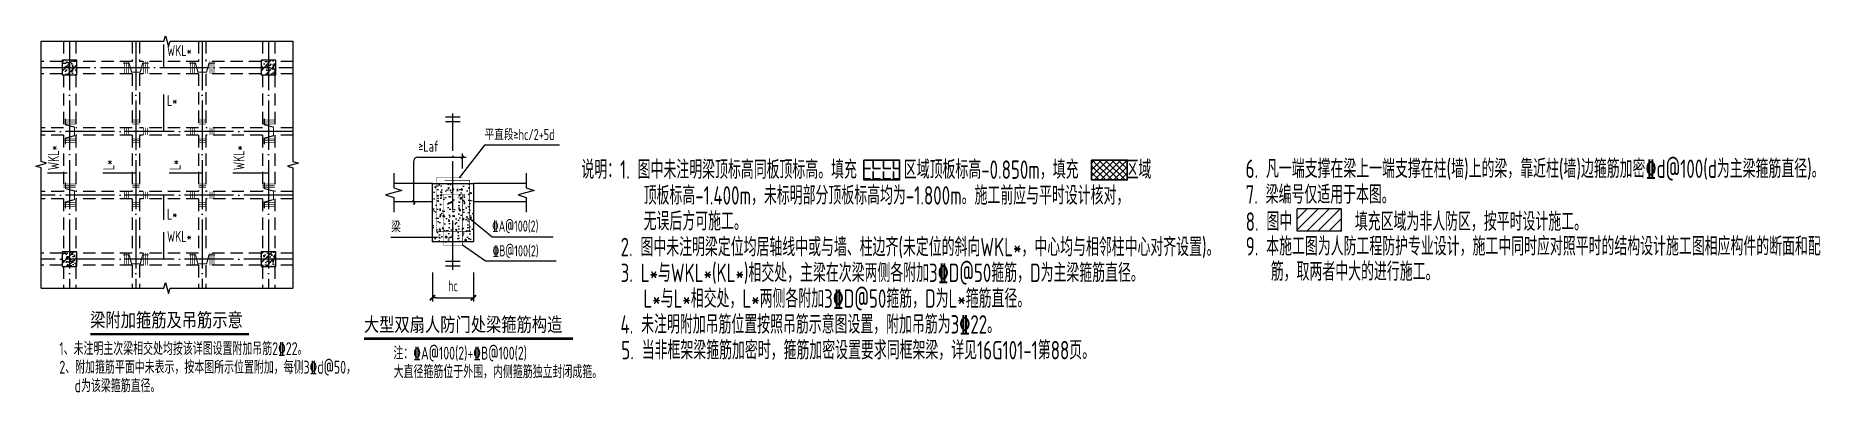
# Model space of a CAD drawing. Extents: x -502255 to 1362592, y -400300 to 332622.
# Drawn here: x 641301 to 713955, y -343642 to -329126 of the extents above; entities that cross this region are included whole.
import ezdxf
from ezdxf.enums import TextEntityAlignment as Align

# ---------------------------------------------------------------- set-up
doc = ezdxf.new("R2010")
doc.units = 0
doc.header["$LTSCALE"] = 1000
doc.header["$MEASUREMENT"] = 0
doc.linetypes.add('DASHED', pattern=[0.75, 0.5, -0.25])
doc.linetypes.add('DOTE', pattern=[2.42, 2, -0.2, 0.02, -0.2])
for name, color, linetype in [('BASE_DIM', 3, 'Continuous'), ('BEAM', 4, 'DASHED'), ('BEAM_TEXT_HOR', 7, 'Continuous'), ('COLU', 2, 'Continuous'), ('DETL_HATCH', 253, 'Continuous'), ('DIM', 3, 'Continuous'), ('DIM_SYMB', 3, 'Continuous'), ('DOTE', 26, 'DOTE'), ('HATCH', 253, 'Continuous'), ('PUB_TEXT', 7, 'Continuous'), ('TEXT', 53, 'Continuous'), ('THIN', 7, 'Continuous'), ('X-梁原位标注', 63, 'Continuous'), ('X-梁集中标注', 2, 'Continuous'), ('次梁吊筋', 1, 'Continuous'), ('次梁箍筋_隐藏', 1, 'Continuous')]:
    doc.layers.add(name, color=color, linetype=linetype)
doc.layers.add('梁附加箍筋', color=1, linetype='Continuous', lineweight=35)
doc.styles.add('TSSD_Dimension', font='tssdeng.shx', dxfattribs={"width": 0.7, "bigfont": 'Tssdchn.shx'})
doc.styles.add('TSSD_Rein', font='tssdeng2.shx', dxfattribs={"width": 0.7, "bigfont": 'hztxt.shx'})
doc.styles.add('TYDG_01', font='', dxfattribs={"width": 0.8})
doc.styles.get('TYDG_01').set_extended_font_data('SimSun')
doc.dimstyles.new('TSSD_100_100$0', dxfattribs={"dimtxt": 300, "dimasz": 100, "dimexe": 100, "dimexo": 250, "dimgap": 100, "dimtad": 1, "dimdec": 0, "dimzin": 0, "dimdsep": 46, "dimtxsty": 'TSSD_Dimension', "dimblk": '_tsdbk', "dimcen": 0, "dimdle": 100, "dimclrt": 7, "dimadec": 0, "dimazin": 0, "dimtfac": 1, "dimtdec": 0, "dimtix": 1, "dimtmove": 2, "dimatfit": 3, "dimldrblk": '_tsdbk', "dimfxl": 1, "dimtolj": 1, "dimtzin": 0, "dimarcsym": 0})
pattern_1 = [(50.411975, (-3551753.67, -1392094.98), (358.846423, -28.796615), [37.5, -412.5]), (355.411975, (-3551753.67, -1392094.98), (-72.0781, 375.587516), [30, -330]), (100.863375, (-3551723.76, -1392097.38), (286.76859, 346.790675), [31.870095, -350.571056]), (46.596175, (-3551754.4, -1391995), (534.20179, -78.9205), [56.25, -618.75]), (97.047575, (-3551709.87, -1392001.56), (463.817195, 490.406576), [47.805144, -525.8565]), (351.596175, (-3551754.4, -1391995), (463.81681, 490.40694), [45, -495]), (21.411975, (-3551704.2, -1392019.62), (299.893277, -199.158285), [37.5, -412.5]), (326.411975, (-3551704.2, -1392019.62), (119.047515, 363.4404), [30, -330]), (71.863375, (-3551679.2, -1392036.2), (418.940916, 164.281787), [31.870095, -350.571056]), (37.9119747, (-3551753.67, -1392094.98), (4.882975, 166.4863405), [0, -326, 0, -335, 0, -331.25]), (7.9119747, (-3551753.67, -1392094.98), (130.1134084, 198.1465265), [0, -191, 0, -318.5, 0, -126.25]), (327.9119747, (-3551865.16, -1392095.78), (266.985406, -9.357985), [0, -125, 0, -390, 0, -517.5]), (317.911975, (-3551915.16, -1392096.14), (291.225657, 52.147826), [0, -162.5, 0, -259, 0, -367.5]), (45.411975, (-3551753.67, -1392094.98), (-178.043195, 175.501056), [])]

msp = doc.modelspace()

# ---------------------------------------------------------------- texts
at = {"layer": 'BEAM_TEXT_HOR', "style": 'TSSD_Rein', "width": 0.7}
for s, p in [('WKL*', (646646, -329958.2)), ('L*', (646646, -331992.5)), ('L*', (646646, -336614.3)), ('WKL*', (646646, -337520.4))]:
    msp.add_text(s, height=450, dxfattribs=at).set_placement(p)
for s, p in [('WKL*', (642251.8, -334597.9)), ('L*', (644501.8, -334597.9)), ('L*', (647201.8, -334597.9)), ('WKL*', (649801.8, -334597.9))]:
    msp.add_text(s, height=450, rotation=90, dxfattribs=at).set_placement(p)
at = {"layer": 'DIM', "color": 7, "style": 'TSSD_Dimension', "width": 0.7}
msp.add_text('≥Laf', height=450, dxfattribs=at).set_placement((656879.1, -333853, 452.5))
at = {"layer": 'PUB_TEXT', "style": 'TYDG_01', "width": 0.8}
for s, p in [('梁附加箍筋及吊筋示意', (643520, -340982)), ('大型双扇人防门处梁箍筋构造', (654663, -341166.5))]:
    msp.add_text(s, height=569.62, dxfattribs=at).set_placement(p)
at = {"layer": 'TEXT', "color": 1, "style": 'TSSD_Rein', "width": 0.7}
for s, p in [('说明：1. 图中未注明梁顶标高同板顶标高。填充      区域顶板标高-0.850m，填充      区域', (663516.3, -334952.6)), ('4. 未注明附加吊筋位置按照吊筋示意图设置，附加吊筋为3\x8422。', (665107.4, -341252.6))]:
    msp.add_text(s, height=750, dxfattribs=at).set_placement(p)
at = {"layer": 'TEXT', "style": 'TSSD_Rein', "width": 0.7}
for s, p in [('6. 凡一端支撑在梁上一端支撑在柱(墙)上的梁，靠近柱(墙)边箍筋加密\x84d@100(d为主梁箍筋直径)。', (690560.4, -334916.6)), ('顶板标高-1.400m，未标明部分顶板标高均为-1.800m。施工前应与平时设计核对，', (666052.1, -336002.6)), ('7. 梁编号仅适用于本图。', (690560.4, -335966.6)), ('无误后方可施工。', (666052.1, -337052.6)), ('8. 图中        填充区域为非人防区，按平时设计施工。', (690561.9, -337068.7)), ('2. 图中未注明梁定位均居轴线中或与墙、柱边齐(未定位的斜向WKL*，中心均与相邻柱中心对齐设置)。', (665114.4, -338102.6)), ('9. 本施工图为人防工程防护专业设计，施工中同时应对照平时的结构设计施工图相应构件的断面和配', (690561.9, -338074.1)), ('3. L*与WKL*(KL*)相交处，主梁在次梁两侧各附加3\x84D@50箍筋，D为主梁箍筋直径。', (665114.4, -339152.6)), ('筋，取两者中大的进行施工。', (691583.5, -339101.7)), ('L*与L*相交处，L*两侧各附加3\x84D@50箍筋，D为L*箍筋直径。', (666045.1, -340202.6)), ('5. 当非框架梁箍筋加密时，箍筋加密设置要求同框架梁，详见16G101-1第88页。', (665142.8, -342302.6))]:
    msp.add_text(s, height=750, dxfattribs=at).set_placement(p)
at = {"layer": 'TEXT', "ltscale": 99, "style": 'TSSD_Rein', "width": 0.7}
msp.add_text('梁', height=450, dxfattribs=at).set_placement((655774.2, -337270.6, 452.5), align=Align.BOTTOM_LEFT)
at = {"layer": 'TEXT', "color": 1, "lineweight": 13, "style": 'TSSD_Rein', "width": 0.7}
msp.add_text('1、未注明主次梁相交处均按该详图设置附加吊筋2\x8422。', height=525, dxfattribs=at).set_placement((642264.6, -342125.9))
at = {"layer": 'TEXT', "lineweight": 13, "style": 'TSSD_Rein', "width": 0.7}
for s, p in [('注：\x84A@100(2)+\x84B@100(2)', (655863.4, -342310.5, 452.5)), ('2、附加箍筋平面中未表示，按本图所示位置附加，每侧3\x84d@50，', (642264.6, -342882.5)), ('大直径箍筋位于外围，内侧箍筋独立封闭成箍。', (655875, -343067, 452.5)), ('d为该梁箍筋直径。', (642888.8, -343639))]:
    msp.add_text(s, height=525, dxfattribs=at).set_placement(p)
at = {"layer": 'X-梁集中标注', "linetype": 'Continuous', "style": 'TSSD_Rein', "width": 0.7}
for s, p in [('平直段≥hc/2+5d', (659574.3, -333509.4, 452.5)), ('\x84A@100(2)', (659878.9, -337236.4, 452.5)), ('\x84B@100(2)', (659901.1, -338244.6, 452.5))]:
    msp.add_text(s, height=450, dxfattribs=at).set_placement(p, align=Align.BOTTOM_LEFT)

# ---------------------------------------------------------------- blocks, each defined once
blk = doc.blocks.new('_ArchTick')
at = {"color": 0, "linetype": 'ByBlock', "const_width": 0.4}
blk.add_lwpolyline([(-0.5, -0.5), (0.5, 0.5)], dxfattribs=at)
blk = doc.blocks.new('_tsdbk')
blk.add_line((-1, 0), (0, 0))
at = {"const_width": 0.5}
blk.add_lwpolyline([(-0.7, -0.7), (0.7, 0.7)], dxfattribs=at)
blk = doc.blocks.new('*D1706')
at = {"layer": 'Defpoints', "color": 0}
for p in [(657454, -338392), (659123, -338392), (659123, -339794)]:
    blk.add_point(p, dxfattribs=at)
at = {"layer": 'DIM', "color": 0, "lineweight": -2}
for p, q in [((657454, -338767), (657454, -339944)), ((659123, -338767), (659123, -339944)), ((657604, -339794), (658973, -339794))]:
    blk.add_line(p, q, dxfattribs=at)
at = {"layer": 'DIM', "color": 0, "lineweight": -2, "xscale": 150, "yscale": 150, "zscale": 150, "rotation": 180}
blk.add_blockref('_tsdbk', (657454, -339794), dxfattribs=at)
at = {"layer": 'DIM', "color": 0, "lineweight": -2, "xscale": 150, "yscale": 150, "zscale": 150}
blk.add_blockref('_tsdbk', (659123, -339794), dxfattribs=at)
at = {"layer": 'DIM', "color": 7, "insert": (658289, -339306), "char_height": 450, "attachment_point": 5, "style": 'TSSD_Dimension'}
blk.add_mtext('\\A1;hc', dxfattribs=at)

# ---------------------------------------------------------------- dimensions: what is measured, and where the dimension line sits
at = {"layer": 'DIM'}
dim = msp.add_linear_dim(base=(659123.4, -339793.9, 452.5), p1=(657454.2, -338392.5, 452.5), p2=(659123.4, -338392.5, 452.5), text='hc', dimstyle='TSSD_100_100$0', override={"dimscale": 1.5, "dimlfac": 0.666667}, dxfattribs=at)
dim.commit()
dim.dimension.update_dxf_attribs({"geometry": '*D1706', "text_midpoint": (658288.8, -339306.4, 452.5), "dimtype": 160})

# ---------------------------------------------------------------- hatches: boundary and pattern name
at = {"layer": 'DETL_HATCH'}
h = msp.add_hatch(dxfattribs=at)
h.set_pattern_fill('ANSI31', color=256, scale=100)
h.set_pattern_definition([(45, (657279.92, -367021.6), (-224.5064, 224.5064), [])])
h.paths.add_polyline_path([(694455.1, -336179.2), (692664.3, -336179.2), (692664.3, -337086.6), (694455.1, -337086.6)])
at = {"layer": 'HATCH'}
h = msp.add_hatch(dxfattribs=at)
h.set_pattern_fill('ARMORED', color=254, scale=50, angle=0.411975, style=0)
h.set_pattern_definition(pattern_1)
h.paths.add_polyline_path([(642981.2, -330121.7), (642381.2, -330121.7), (642381.2, -330721.7), (642981.2, -330721.7)])
h = msp.add_hatch(dxfattribs=at)
h.set_pattern_fill('ARMORED', color=254, scale=50, angle=0.411975, style=0)
h.set_pattern_definition(pattern_1)
h.paths.add_polyline_path([(642981.2, -330121.7), (642381.2, -330121.7), (642381.2, -330721.7), (642981.2, -330721.7)])
h = msp.add_hatch(dxfattribs=at)
h.set_pattern_fill('ARMORED', color=254, scale=50, angle=0.411975, style=0)
h.set_pattern_definition(pattern_1)
h.paths.add_polyline_path([(651081.2, -330121.7), (650481.2, -330121.7), (650481.2, -330721.7), (651081.2, -330721.7)])
h = msp.add_hatch(dxfattribs=at)
h.set_pattern_fill('ARMORED', color=254, scale=50, angle=0.411975, style=0)
h.set_pattern_definition(pattern_1)
h.paths.add_polyline_path([(651081.2, -330121.7), (650481.2, -330121.7), (650481.2, -330721.7), (651081.2, -330721.7)])
h = msp.add_hatch(dxfattribs=at)
h.set_pattern_fill('混凝土', color=256, scale=75)
h.set_pattern_definition([(50, (-754970.44, 315566.6), (537.94514, -47.0641), [56.25, -618.75]), (355, (-754970.44, 315566.6), (-104.0635, 564.1441), [45, -495]), (100.4514, (-754925.6, 315562.7), (433.88204, 517.07966), [47.80514, -525.85658]), (46.1842, (-754970.44, 315716.6), (800.4308, -124.13926), [84.375, -928.125]), (96.6356, (-754903.7, 315706.25), (700.99703, 730.5884), [71.7077, -788.78475]), (351.1842, (-754970.4, 315716.6), (700.99646, 730.58895), [67.5, -742.5]), (21, (-754895.44, 315679.1), (447.68029, -301.96417), [56.25, -618.75]), (326, (-754895.44, 315679.1), (182.4865, 543.86253), [45, -495]), (71.4514, (-754858.13, 315653.93), (630.16697, 241.89787), [47.80514, -525.85658]), (37.5, (-754970.44, 315566.6), (9.119891, 249.67039), [0, -489, 0, -502.5, 0, -496.875]), (7.5, (-754970.44, 315566.6), (197.302153, 295.808784), [0, -286.5, 0, -477.75, 0, -189.375]), (327.5, (-755137.69, 315566.6), (400.366827, -16.916154), [0, -187.5, 0, -585, 0, -776.25]), (317.5, (-755212.7, 315566.6), (437.38963, 75.07874), [0, -243.75, 0, -388.5, 0, -551.25])])
h.paths.add_polyline_path([(657454.2, -335145.1), (659123.4, -335145.1), (659123.4, -337519.8), (657454.2, -337519.8)])
h = msp.add_hatch(dxfattribs=at)
h.set_pattern_fill('ARMORED', color=254, scale=50, angle=0.411975, style=0)
h.set_pattern_definition(pattern_1)
h.paths.add_polyline_path([(642981.2, -337921.7), (642381.2, -337921.7), (642381.2, -338521.7), (642981.2, -338521.7)])
h = msp.add_hatch(dxfattribs=at)
h.set_pattern_fill('ARMORED', color=254, scale=50, angle=0.411975, style=0)
h.set_pattern_definition(pattern_1)
h.paths.add_polyline_path([(642981.2, -337921.7), (642381.2, -337921.7), (642381.2, -338521.7), (642981.2, -338521.7)])
h = msp.add_hatch(dxfattribs=at)
h.set_pattern_fill('ARMORED', color=254, scale=50, angle=0.411975, style=0)
h.set_pattern_definition(pattern_1)
h.paths.add_polyline_path([(651081.2, -337921.7), (650481.2, -337921.7), (650481.2, -338521.7), (651081.2, -338521.7)])
h = msp.add_hatch(dxfattribs=at)
h.set_pattern_fill('ARMORED', color=254, scale=50, angle=0.411975, style=0)
h.set_pattern_definition(pattern_1)
h.paths.add_polyline_path([(651081.2, -337921.7), (650481.2, -337921.7), (650481.2, -338521.7), (651081.2, -338521.7)])
at = {"layer": '梁附加箍筋'}
h = msp.add_hatch(dxfattribs=at)
h.set_pattern_fill('ANGLE', color=256, scale=1500, style=0)
h.set_pattern_definition([(0, (80985, 0), (0, 412.5), [300, -112.5]), (90, (80985, 0), (-412.5, 3e-14), [300, -112.5])])
h.paths.add_polyline_path([(675020.8, -334188.3), (676470.4, -334188.3), (676470.4, -334999.2), (675020.8, -334999.2)])
h = msp.add_hatch(dxfattribs=at)
h.set_pattern_fill('ANSI37', color=256, scale=1500, style=0)
h.set_pattern_definition([(45, (80985.02, 0), (-132.58252, 132.58252), []), (135, (80985.02, 0), (-132.58252, -132.58252), [])])
h.paths.add_polyline_path([(684289.8, -334188.3), (685739.4, -334188.3), (685739.4, -334999.2), (684289.8, -334999.2)])

# ---------------------------------------------------------------- linework, layer by layer
at = {"layer": 'BASE_DIM', "const_width": 105}
for points in [[(643520, -341274.3), (649980.5, -341274.3)], [(654663, -341458.8), (663180.1, -341458.8)]]:
    msp.add_lwpolyline(points, dxfattribs=at)
at = {"layer": 'BEAM'}
for p, q in [((642431.5, -329345.9), (642431.5, -330122.2)), ((642931.5, -329345.9), (642931.5, -330122.2)), ((645231.5, -329345.9), (645231.5, -330172.2)), ((645531.5, -329345.9), (645531.5, -330172.2)), ((647931.5, -329345.9), (647931.5, -330172.2)), ((648231.5, -329345.9), (648231.5, -330172.2)), ((650531.5, -329345.9), (650531.5, -330122.2)), ((651031.5, -329345.9), (651031.5, -330122.2)), ((642381.5, -330172.2), (641521.4, -330172.2)), ((645231.5, -330172.2), (642981.5, -330172.2)), ((647931.5, -330172.2), (645531.5, -330172.2)), ((650481.5, -330172.2), (648231.5, -330172.2)), ((651775, -330172.2), (651081.5, -330172.2)), ((642381.5, -330672.2), (641521.4, -330672.2)), ((642431.5, -330722.2), (642431.5, -332872.2)), ((642931.5, -330722.2), (642931.5, -332872.2)), ((645231.5, -330672.2), (642981.5, -330672.2)), ((645231.5, -330672.2), (645231.5, -332872.2)), ((645531.5, -330672.2), (645531.5, -332872.2)), ((647931.5, -330672.2), (645531.5, -330672.2)), ((647931.5, -330672.2), (647931.5, -332872.2)), ((648231.5, -330672.2), (648231.5, -332872.2)), ((650481.5, -330672.2), (648231.5, -330672.2)), ((650531.5, -330722.2), (650531.5, -332872.2)), ((651031.5, -330722.2), (651031.5, -332872.2)), ((651775, -330672.2), (651081.5, -330672.2)), ((642431.5, -332872.2), (641521.4, -332872.2)), ((642431.5, -333172.2), (641521.4, -333172.2)), ((642431.5, -333172.2), (642431.5, -335472.2)), ((645231.5, -332872.2), (642931.5, -332872.2)), ((642931.5, -333172.2), (642931.5, -335472.2)), ((645231.5, -333172.2), (642931.5, -333172.2)), ((645231.5, -333172.2), (645231.5, -335472.2)), ((647931.5, -332872.2), (645531.5, -332872.2)), ((645531.5, -333172.2), (645531.5, -335472.2)), ((647931.5, -333172.2), (645531.5, -333172.2)), ((647931.5, -333172.2), (647931.5, -335472.2)), ((650531.5, -332872.2), (648231.5, -332872.2)), ((648231.5, -333172.2), (648231.5, -335472.2)), ((650531.5, -333172.2), (648231.5, -333172.2)), ((650531.5, -333172.2), (650531.5, -335472.2)), ((651775, -332872.2), (651031.5, -332872.2)), ((651031.5, -333172.2), (651031.5, -335472.2)), ((651775, -333172.2), (651031.5, -333172.2)), ((642431.5, -335472.2), (641521.4, -335472.2)), ((645231.5, -335472.2), (642931.5, -335472.2)), ((647931.5, -335472.2), (645531.5, -335472.2)), ((650531.5, -335472.2), (648231.5, -335472.2)), ((651775, -335472.2), (651031.5, -335472.2)), ((642431.5, -335772.2), (641521.4, -335772.2)), ((642431.5, -335772.2), (642431.5, -337922.2)), ((642931.5, -335772.2), (642931.5, -337922.2)), ((645231.5, -335772.2), (642931.5, -335772.2)), ((645231.5, -335772.2), (645231.5, -337972.2)), ((645531.5, -335772.2), (645531.5, -337972.2)), ((647931.5, -335772.2), (645531.5, -335772.2)), ((647931.5, -335772.2), (647931.5, -337972.2)), ((648231.5, -335772.2), (648231.5, -337972.2)), ((650531.5, -335772.2), (648231.5, -335772.2)), ((650531.5, -335772.2), (650531.5, -337922.2)), ((651031.5, -335772.2), (651031.5, -337922.2)), ((651775, -335772.2), (651031.5, -335772.2)), ((642381.5, -337972.2), (641521.4, -337972.2)), ((642381.5, -338472.2), (641521.4, -338472.2)), ((642431.5, -338522.2), (642431.5, -339396.8)), ((642931.5, -338522.2), (642931.5, -339396.8)), ((645231.5, -337972.2), (642981.5, -337972.2)), ((645231.5, -338472.2), (642981.5, -338472.2)), ((645231.5, -338472.2), (645231.5, -339396.8)), ((647931.5, -337972.2), (645531.5, -337972.2)), ((645531.5, -338472.2), (645531.5, -339396.8)), ((647931.5, -338472.2), (645531.5, -338472.2)), ((647931.5, -338472.2), (647931.5, -339396.8)), ((650481.5, -337972.2), (648231.5, -337972.2)), ((648231.5, -338472.2), (648231.5, -339396.8)), ((650481.5, -338472.2), (648231.5, -338472.2)), ((650531.5, -338522.2), (650531.5, -339396.8)), ((651031.5, -338522.2), (651031.5, -339396.8)), ((651775, -337972.2), (651081.5, -337972.2)), ((651775, -338472.2), (651081.5, -338472.2))]:
    msp.add_line(p, q, dxfattribs=at)
at = {"layer": 'BEAM_TEXT_HOR'}
for p, q in [((646523.5, -330422.5), (646523.5, -329488.7)), ((646523.5, -333022.2), (646523.5, -331524.7)), ((642581.5, -334720.4), (641788.8, -334720.4)), ((645381.5, -334720.4), (644034, -334720.4)), ((648081.5, -334720.4), (646734, -334720.4)), ((650781.4, -334720.4), (649334, -334720.4)), ((646523.5, -336626.6), (646523.5, -335622.2)), ((646523.5, -338222.5), (646523.5, -337117.7))]:
    msp.add_line(p, q, dxfattribs=at)
at = {"layer": 'COLU'}
for points in [[(642381.2, -330721.7), (642981.2, -330721.7), (642981.2, -330121.7), (642381.2, -330121.7)], [(642381.2, -330721.7), (642981.2, -330721.7), (642981.2, -330121.7), (642381.2, -330121.7)], [(650481.2, -330721.7), (651081.2, -330721.7), (651081.2, -330121.7), (650481.2, -330121.7)], [(650481.2, -330721.7), (651081.2, -330721.7), (651081.2, -330121.7), (650481.2, -330121.7)], [(642381.2, -338521.7), (642981.2, -338521.7), (642981.2, -337921.7), (642381.2, -337921.7)], [(642381.2, -338521.7), (642981.2, -338521.7), (642981.2, -337921.7), (642381.2, -337921.7)], [(650481.2, -338521.7), (651081.2, -338521.7), (651081.2, -337921.7), (650481.2, -337921.7)], [(650481.2, -338521.7), (651081.2, -338521.7), (651081.2, -337921.7), (650481.2, -337921.7)]]:
    msp.add_lwpolyline(points, close=True, dxfattribs=at)
at = {"layer": 'DIM'}
for p, q in [((656844.5, -334071.1, 452.5), (658827.9, -334071.1, 452.5)), ((658677.9, -334535.5, 452.5), (658677.9, -333921.1, 452.5)), ((656694.5, -335895.1, 452.5), (656694.5, -334221.1, 452.5)), ((656562.8, -335895.1, 452.5), (656544.5, -335895.1, 452.5)), ((656694.5, -335895.1, 452.5), (656694.5, -336015.1, 452.5))]:
    msp.add_line(p, q, dxfattribs=at)
msp.add_arc((656844.5, -334221.1, 452.5), 150, 90, 180, dxfattribs=at)
at = {"layer": 'DIM_SYMB'}
for p, q in [((658588.8, -332446.4, 452.5), (657988.8, -332446.4, 452.5)), ((658588.8, -332633.9, 452.5), (657988.8, -332633.9, 452.5)), ((658588.8, -338315.1, 452.5), (657988.8, -338315.1, 452.5)), ((658588.8, -338502.6, 452.5), (657988.8, -338502.6, 452.5))]:
    msp.add_line(p, q, dxfattribs=at)
at = {"layer": 'DIM_SYMB', "linetype": 'DOTE'}
msp.add_line((658288.8, -338652.6, 452.5), (658288.8, -332296.4, 452.5), dxfattribs=at)
at = {"layer": 'DOTE', "linetype": 'DOTE'}
for p, q in [((642681.4, -329345.9), (642681.4, -339396.8)), ((645381.5, -329345.9), (645381.5, -339396.8)), ((648081.5, -329345.9), (648081.5, -339396.8)), ((650781.4, -329345.9), (650781.4, -339396.8)), ((641521.4, -330422.5), (651775, -330422.5)), ((651775, -333022.2), (641521.4, -333022.2)), ((651775, -335622.2), (641521.4, -335622.2)), ((651775, -338222.5), (641521.4, -338222.5))]:
    msp.add_line(p, q, dxfattribs=at)
at = {"layer": 'TEXT'}
for p, q in [((657454.2, -335145.1, 452.5), (655876.3, -335145.1, 452.5)), ((661268.5, -335145.1, 452.5), (659123.4, -335145.1, 452.5)), ((657454.2, -335895.1, 452.5), (655876.3, -335895.1, 452.5)), ((661268.5, -335895.1, 452.5), (659123.4, -335895.1, 452.5)), ((692664.3, -337086.6), (692664.3, -336179.2)), ((694455.1, -336179.2), (692664.3, -336179.2)), ((694455.1, -336179.2), (694455.1, -337086.6)), ((694455.1, -337086.6), (692664.3, -337086.6))]:
    msp.add_line(p, q, dxfattribs=at)
at = {"layer": 'TEXT', "const_width": 22.5, "elevation": 452.5}
for points in [[(657947.3, -335013.7), (658973.4, -335013.7), (658973.4, -337088.3), (657604.2, -337088.3), (657604.2, -334910.5), (658677.9, -334910.5)], [(658597.7, -335576.6), (658478.2, -335741.3)], [(658673.4, -335683.8), (658577.2, -335816.5)]]:
    msp.add_lwpolyline(points, dxfattribs=at)
at = {"layer": 'TEXT', "elevation": 452.5}
msp.add_lwpolyline([(657454.2, -335145.1), (659123.4, -335145.1), (659123.4, -337519.8), (657454.2, -337519.8)], close=True, dxfattribs=at)
at = {"layer": 'TEXT', "const_width": 22.5, "elevation": 452.5}
msp.add_lwpolyline([(657904.2, -335576.6), (658673.4, -335576.6), (658673.4, -337651.2), (657904.2, -337651.2)], close=True, dxfattribs=at)
at = {"layer": 'THIN'}
for points in [[(641521.4, -339396.8), (641521.4, -334501.3), (641301.4, -334431.3), (641741.4, -334311.3), (641521.4, -334241.3), (641521.4, -329345.9)], [(641521.4, -329345.9), (646518.2, -329345.9), (646588.2, -329125.9), (646708.2, -329565.9), (646778.2, -329345.9), (651775, -329345.9)], [(651775, -329345.9), (651775, -334241.3), (651995, -334311.3), (651555, -334431.3), (651775, -334501.3), (651775, -339396.8)], [(641521.4, -339396.8), (646518.2, -339396.8), (646588.2, -339176.8), (646708.2, -339616.8), (646778.2, -339396.8), (651775, -339396.8)]]:
    msp.add_lwpolyline(points, dxfattribs=at)
at = {"layer": 'THIN', "elevation": 452.5}
for points in [[(655876.3, -334725.1), (655876.3, -335325.1), (656206.3, -335430.1), (655546.3, -335610.1), (655876.3, -335715.1), (655876.3, -336315.1)], [(661268.5, -334725.1), (661268.5, -335325.1), (661598.5, -335430.1), (660938.5, -335610.1), (661268.5, -335715.1), (661268.5, -336315.1)]]:
    msp.add_lwpolyline(points, dxfattribs=at)
at = {"layer": 'X-梁原位标注'}
for p, q in [((659578, -333582.5, 452.5), (658537.2, -334910.5, 452.5)), ((662621.4, -333582.5, 452.5), (659578, -333582.5, 452.5)), ((657657.4, -337336.6, 452.5), (655756.4, -337336.6, 452.5)), ((659619.7, -338310.6, 452.5), (658673.4, -337651.2, 452.5)), ((662491.9, -338310.6, 452.5), (659619.7, -338310.6, 452.5))]:
    msp.add_line(p, q, dxfattribs=at)
at = {"layer": 'X-梁集中标注', "linetype": 'Continuous'}
for p, q in [((659878.9, -337329.1, 452.5), (658973.4, -336581.6, 452.5)), ((662362.4, -337329.1, 452.5), (659878.9, -337329.1, 452.5))]:
    msp.add_line(p, q, dxfattribs=at)
at = {"layer": '梁附加箍筋'}
for points in [[(675020.8, -334188.3), (676470.4, -334188.3), (676470.4, -334999.2), (675020.8, -334999.2)], [(684289.8, -334188.3), (685739.4, -334188.3), (685739.4, -334999.2), (684289.8, -334999.2)]]:
    msp.add_lwpolyline(points, close=True, dxfattribs=at)
at = {"layer": '次梁吊筋', "const_width": 44.9}
for points in [[(644856.5, -330246.3), (645106.5, -330246.3), (645206.5, -330614.8), (645556.5, -330614.8), (645656.5, -330246.3), (645906.5, -330246.3)], [(647556.5, -330246.3), (647806.5, -330246.3), (647906.5, -330614.8), (648256.5, -330614.8), (648356.5, -330246.3), (648606.5, -330246.3)], [(642510.4, -332497.2), (642510.4, -332747.2), (642878.8, -332847.2), (642878.8, -333197.2), (642510.4, -333297.2), (642510.4, -333547.2)], [(650610.4, -332497.2), (650610.4, -332747.2), (650978.8, -332847.2), (650978.8, -333197.2), (650610.4, -333297.2), (650610.4, -333547.2)], [(642510.4, -335097.2), (642510.4, -335347.2), (642878.8, -335447.2), (642878.8, -335797.2), (642510.4, -335897.2), (642510.4, -336147.2)], [(650610.4, -335097.2), (650610.4, -335347.2), (650978.8, -335447.2), (650978.8, -335797.2), (650610.4, -335897.2), (650610.4, -336147.2)], [(644856.5, -338046.3), (645106.5, -338046.3), (645206.5, -338414.8), (645556.5, -338414.8), (645656.5, -338046.3), (645906.5, -338046.3)], [(647556.5, -338046.3), (647806.5, -338046.3), (647906.5, -338414.8), (648256.5, -338414.8), (648356.5, -338046.3), (648606.5, -338046.3)]]:
    msp.add_lwpolyline(points, dxfattribs=at)
at = {"layer": '次梁箍筋_隐藏', "const_width": 30}
for points in [[(644911.4, -330672.2), (644911.4, -330172.2)], [(644988.5, -330672.2), (644988.5, -330172.2)], [(645068.9, -330172.2), (645068.9, -330672.2)], [(645702.4, -330672.2), (645702.4, -330172.2)], [(645779.5, -330672.2), (645779.5, -330172.2)], [(645859.8, -330172.2), (645859.8, -330672.2)], [(647611.4, -330672.2), (647611.4, -330172.2)], [(647688.5, -330672.2), (647688.5, -330172.2)], [(647768.9, -330172.2), (647768.9, -330672.2)], [(648402.4, -330672.2), (648402.4, -330172.2)], [(648479.5, -330672.2), (648479.5, -330172.2)], [(648559.8, -330172.2), (648559.8, -330672.2)], [(642431.5, -332559.7), (642931.5, -332559.7)], [(642431.5, -332636.8), (642931.5, -332636.8)], [(642931.5, -332717.2), (642431.5, -332717.2)], [(645231.5, -332559.7), (645531.5, -332559.7)], [(645231.5, -332636.8), (645531.5, -332636.8)], [(645531.5, -332717.2), (645231.5, -332717.2)], [(647931.5, -332559.7), (648231.5, -332559.7)], [(647931.5, -332636.8), (648231.5, -332636.8)], [(648231.5, -332717.2), (647931.5, -332717.2)], [(650531.5, -332559.7), (651031.5, -332559.7)], [(650531.5, -332636.8), (651031.5, -332636.8)], [(651031.5, -332717.2), (650531.5, -332717.2)], [(642431.5, -333326), (642931.5, -333326)], [(642431.5, -333403.1), (642931.5, -333403.1)], [(642931.5, -333483.5), (642431.5, -333483.5)], [(644911.4, -333172.2), (644911.4, -332872.2)], [(644988.5, -333172.2), (644988.5, -332872.2)], [(645068.9, -332872.2), (645068.9, -333172.2)], [(645231.5, -333326), (645531.5, -333326)], [(645231.5, -333403.1), (645531.5, -333403.1)], [(645531.5, -333483.5), (645231.5, -333483.5)], [(645702.4, -333172.2), (645702.4, -332872.2)], [(645779.5, -333172.2), (645779.5, -332872.2)], [(645859.8, -332872.2), (645859.8, -333172.2)], [(647611.4, -333172.2), (647611.4, -332872.2)], [(647688.5, -333172.2), (647688.5, -332872.2)], [(647768.9, -332872.2), (647768.9, -333172.2)], [(647931.5, -333326), (648231.5, -333326)], [(647931.5, -333403.1), (648231.5, -333403.1)], [(648231.5, -333483.5), (647931.5, -333483.5)], [(648402.4, -333172.2), (648402.4, -332872.2)], [(648479.5, -333172.2), (648479.5, -332872.2)], [(648559.8, -332872.2), (648559.8, -333172.2)], [(650531.5, -333326), (651031.5, -333326)], [(650531.5, -333403.1), (651031.5, -333403.1)], [(651031.5, -333483.5), (650531.5, -333483.5)], [(642431.5, -335159.7), (642931.5, -335159.7)], [(642431.5, -335236.8), (642931.5, -335236.8)], [(642931.5, -335317.2), (642431.5, -335317.2)], [(644911.4, -335772.2), (644911.4, -335472.2)], [(644988.5, -335772.2), (644988.5, -335472.2)], [(645068.9, -335472.2), (645068.9, -335772.2)], [(645231.5, -335159.7), (645531.5, -335159.7)], [(645231.5, -335236.8), (645531.5, -335236.8)], [(645531.5, -335317.2), (645231.5, -335317.2)], [(645702.4, -335772.2), (645702.4, -335472.2)], [(645779.5, -335772.2), (645779.5, -335472.2)], [(645859.8, -335472.2), (645859.8, -335772.2)], [(647611.4, -335772.2), (647611.4, -335472.2)], [(647688.5, -335772.2), (647688.5, -335472.2)], [(647768.9, -335472.2), (647768.9, -335772.2)], [(647931.5, -335159.7), (648231.5, -335159.7)], [(647931.5, -335236.8), (648231.5, -335236.8)], [(648231.5, -335317.2), (647931.5, -335317.2)], [(648402.4, -335772.2), (648402.4, -335472.2)], [(648479.5, -335772.2), (648479.5, -335472.2)], [(648559.8, -335472.2), (648559.8, -335772.2)], [(650531.5, -335159.7), (651031.5, -335159.7)], [(650531.5, -335236.8), (651031.5, -335236.8)], [(651031.5, -335317.2), (650531.5, -335317.2)], [(642431.5, -335926), (642931.5, -335926)], [(642431.5, -336003.1), (642931.5, -336003.1)], [(642931.5, -336083.5), (642431.5, -336083.5)], [(645231.5, -335926), (645531.5, -335926)], [(645231.5, -336003.1), (645531.5, -336003.1)], [(645531.5, -336083.5), (645231.5, -336083.5)], [(647931.5, -335926), (648231.5, -335926)], [(647931.5, -336003.1), (648231.5, -336003.1)], [(648231.5, -336083.5), (647931.5, -336083.5)], [(650531.5, -335926), (651031.5, -335926)], [(650531.5, -336003.1), (651031.5, -336003.1)], [(651031.5, -336083.5), (650531.5, -336083.5)], [(644911.4, -338472.2), (644911.4, -337972.2)], [(644988.5, -338472.2), (644988.5, -337972.2)], [(645068.9, -337972.2), (645068.9, -338472.2)], [(645702.4, -338472.2), (645702.4, -337972.2)], [(645779.5, -338472.2), (645779.5, -337972.2)], [(645859.8, -337972.2), (645859.8, -338472.2)], [(647611.4, -338472.2), (647611.4, -337972.2)], [(647688.5, -338472.2), (647688.5, -337972.2)], [(647768.9, -337972.2), (647768.9, -338472.2)], [(648402.4, -338472.2), (648402.4, -337972.2)], [(648479.5, -338472.2), (648479.5, -337972.2)], [(648559.8, -337972.2), (648559.8, -338472.2)]]:
    msp.add_lwpolyline(points, dxfattribs=at)

# ---------------------------------------------------------------- block references
at = {"layer": 'DIM', "xscale": 120, "yscale": 120, "zscale": 120}
msp.add_blockref('_ArchTick', (658677.9, -334071.1, 452.5), dxfattribs=at)
at = {"layer": 'DIM', "xscale": 120, "yscale": 120, "zscale": 120, "rotation": 90}
msp.add_blockref('_ArchTick', (656694.5, -335895.1, 452.5), dxfattribs=at)

msp.set_redraw_order([(e.dxf.handle, doc.entitydb.next_handle()) for e in msp.query("TEXT MTEXT ATTDEF DIMENSION ARC_DIMENSION")])  # texts and dimensions are drawn at this point

doc.saveas('drawing.dxf')
